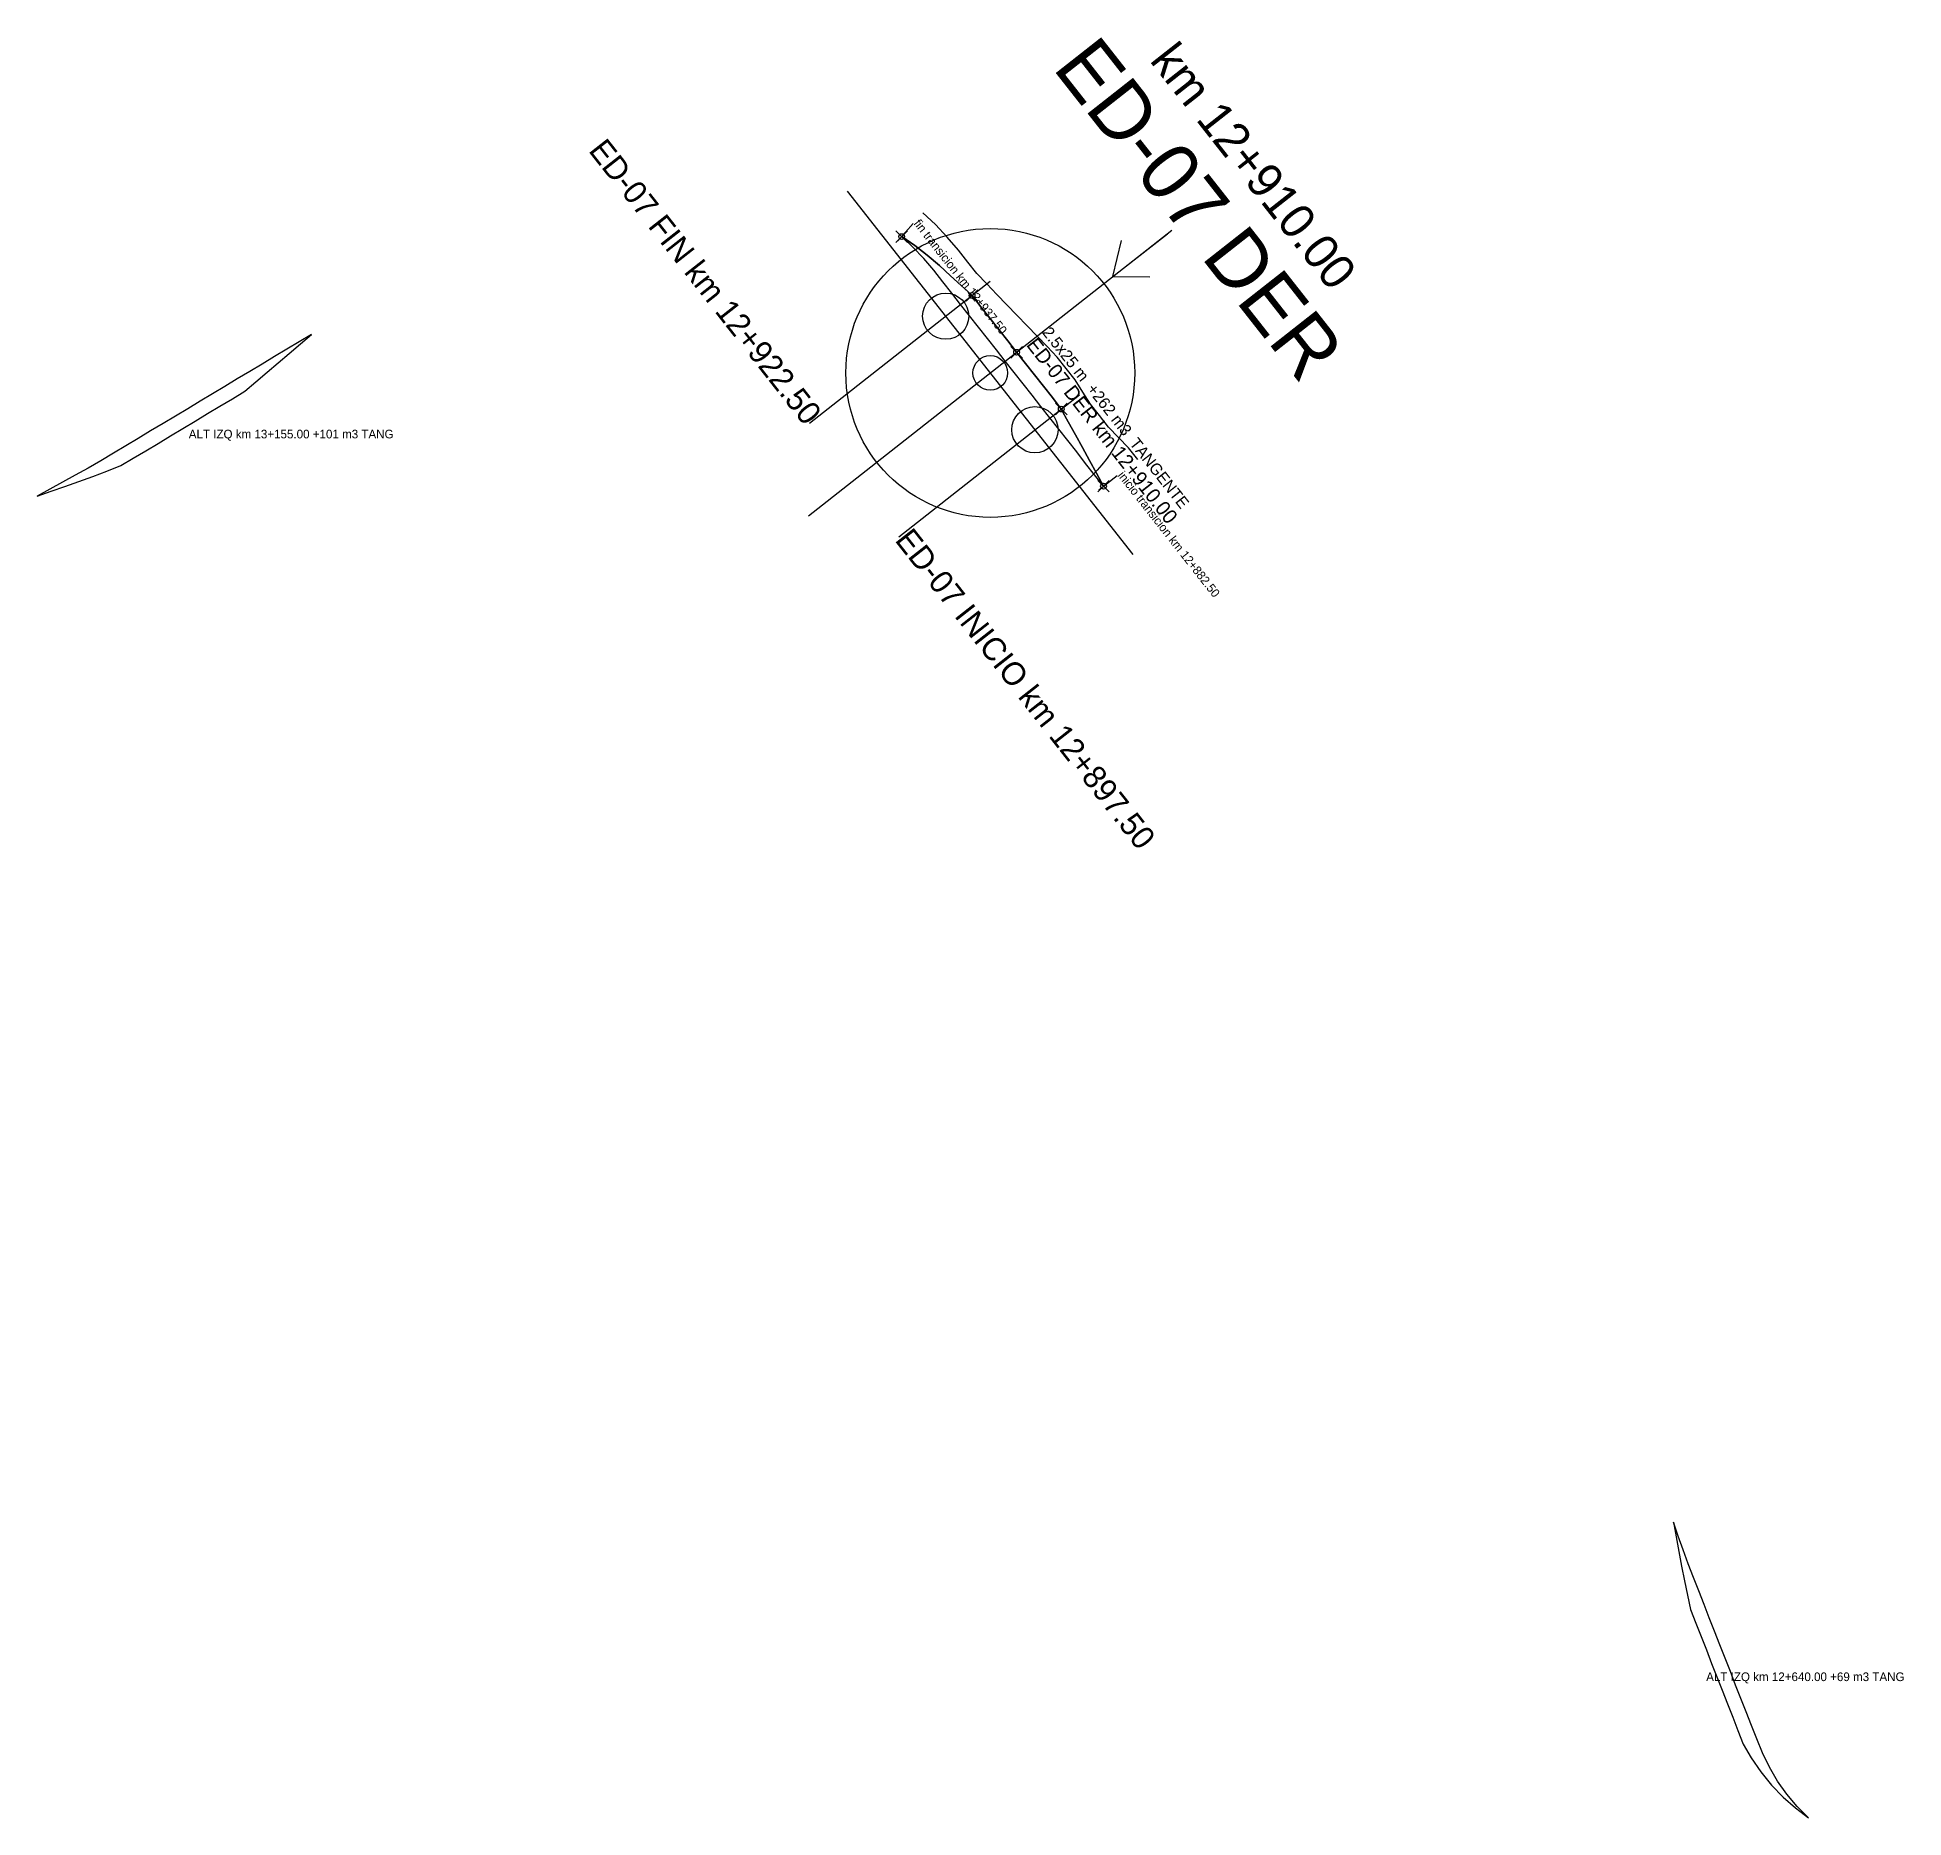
# Model space of a CAD drawing. Extents: x 598026 to 612634, y 9471396 to 9478667.
# Drawn here: x 606303.2 to 606626.2, y 9473082.8 to 9473391 of the extents above; entities that cross this region are included whole.
import ezdxf
from ezdxf.enums import TextEntityAlignment as Align

# ---------------------------------------------------------------- set-up
doc = ezdxf.new("R2010")
doc.units = 0
doc.header["$PDMODE"] = 35
doc.header["$PDSIZE"] = 1
for name, color, linetype in [('ENSANCHE_ALTERNATIVAS', 8, 'CONTINUOUS'), ('ENSANCHE_DER', 5, 'CONTINUOUS'), ('ENSANCHE_DER_BORDE_3D', 5, 'CONTINUOUS'), ('ENSANCHE_DER_MARCA', 5, 'CONTINUOUS'), ('ENSANCHE_DER_PUNTOS', 5, 'CONTINUOUS'), ('ENSANCHE_DER_TALUD', 5, 'CONTINUOUS'), ('ENSANCHE_DER_TEXTO', 5, 'CONTINUOUS')]:
    doc.layers.add(name, color=color, linetype=linetype)

msp = doc.modelspace()

# ---------------------------------------------------------------- texts
at = {"layer": 'ENSANCHE_ALTERNATIVAS'}
for s, p in [('ALT IZQ km 13+155.00 +101 m3 TANG', (606329.3709, 9473321.5925)), ('ALT IZQ km 12+640.00 +69 m3 TANG', (606592.0268, 9473106.4266))]:
    msp.add_text(s, height=1.5, dxfattribs=at).set_placement(p)
at = {"layer": 'ENSANCHE_DER_MARCA'}
for s, height, p in [('ED-07 DER', 10, (606500.3475, 9473358.2585)), ('km 12+910.00', 6, (606511.354, 9473366.9106))]:
    msp.add_text(s, height=height, rotation=-51.8296, dxfattribs=at).set_placement(p, align=Align.CENTER)
msp.add_text('ED-07 FIN km 12+922.50', height=4, rotation=-51.8296, dxfattribs=at).set_placement((606436.0178, 9473323.5895), align=Align.RIGHT)
msp.add_text('ED-07 INICIO km 12+897.50', height=4, rotation=-51.8296, dxfattribs=at).set_placement((606451.4679, 9473303.9351))
at = {"layer": 'ENSANCHE_DER_TEXTO'}
for s, height, p in [('fin transicion km 12+937.50', 1.5, (606454.7629, 9473358.7754)), ('2.5x25 m  +262 m3  TANGENTE', 2, (606476.9981, 9473339.9038)), ('ED-07 DER km 12+910.00', 2.5, (606474.2465, 9473337.7408)), ('inicio transicion km 12+882.50', 1.5, (606490.0851, 9473315.1635))]:
    msp.add_text(s, height=height, rotation=-51.8296, dxfattribs=at).set_placement(p)

# ---------------------------------------------------------------- linework, layer by layer
at = {"layer": 'ENSANCHE_ALTERNATIVAS'}
for points in [[(606350.6327, 9473339.6045), (606348.4893, 9473338.3178), (606346.3458, 9473337.0311), (606344.2024, 9473335.7444), (606342.0589, 9473334.4577), (606339.9155, 9473333.171), (606337.772, 9473331.8842), (606335.6286, 9473330.5975), (606333.4851, 9473329.3108), (606331.3417, 9473328.0241), (606329.1982, 9473326.7374), (606327.0548, 9473325.4507), (606324.9113, 9473324.164), (606322.7679, 9473322.8773), (606320.6244, 9473321.5905), (606318.481, 9473320.3038), (606316.3375, 9473319.0171), (606314.1536, 9473317.7225), (606311.9516, 9473316.4541), (606309.7339, 9473315.2132), (606307.5394, 9473314.0068), (606305.3485, 9473312.8026), (606303.1577, 9473311.5983), (606303.1577, 9473311.5983), (606305.5492, 9473312.4374), (606307.9408, 9473313.2765), (606310.3374, 9473314.1186), (606312.7744, 9473315.0047), (606315.2047, 9473315.9238), (606317.6243, 9473316.8737), (606319.7677, 9473318.1604), (606321.9112, 9473319.4471), (606324.0546, 9473320.7338), (606326.1981, 9473322.0205), (606328.3415, 9473323.3072), (606330.4849, 9473324.5939), (606332.6284, 9473325.8807), (606334.7718, 9473327.1674), (606336.9153, 9473328.4541), (606339.0587, 9473329.7408), (606340.9877, 9473331.3848), (606342.9167, 9473333.0287), (606344.8457, 9473334.6727), (606346.7747, 9473336.3166), (606348.7037, 9473337.9606), (606350.6327, 9473339.6045)], [(606609.7528, 9473082.7768), (606607.7894, 9473084.7367), (606605.996, 9473086.8532), (606604.3849, 9473089.1117), (606602.9675, 9473091.4965), (606601.7534, 9473093.9909), (606600.7737, 9473096.427), (606599.8624, 9473098.755), (606598.9511, 9473101.083), (606598.0398, 9473103.411), (606597.1285, 9473105.739), (606596.2172, 9473108.067), (606595.3059, 9473110.395), (606594.3946, 9473112.7229), (606593.4833, 9473115.0509), (606592.572, 9473117.3789), (606591.6607, 9473119.7069), (606590.7494, 9473122.0349), (606589.8363, 9473124.3682), (606588.9288, 9473126.7419), (606588.0511, 9473129.1268), (606587.2032, 9473131.5224), (606586.3854, 9473133.9284), (606586.3854, 9473133.9284), (606586.8096, 9473131.3858), (606587.2672, 9473128.8438), (606587.7584, 9473126.3029), (606588.2832, 9473123.7634), (606588.8094, 9473121.2755), (606589.3327, 9473118.7956), (606590.244, 9473116.4676), (606591.1553, 9473114.1396), (606592.0666, 9473111.8116), (606592.9779, 9473109.4836), (606593.8892, 9473107.1557), (606594.8005, 9473104.8277), (606595.7118, 9473102.4997), (606596.6231, 9473100.1717), (606597.5344, 9473097.8437), (606598.4457, 9473095.5157), (606599.8438, 9473093.158), (606601.5005, 9473090.7053), (606603.3379, 9473088.4288), (606605.3383, 9473086.3415), (606607.483, 9473084.4543), (606609.7528, 9473082.7768)]]:
    msp.add_lwpolyline(points, close=True, dxfattribs=at)
at = {"layer": 'ENSANCHE_DER'}
msp.add_lwpolyline([(606487.7154, 9473313.3238), (606486.1588, 9473315.3054), (606484.6138, 9473317.2709), (606483.0688, 9473319.2363), (606481.5238, 9473321.2017), (606479.9788, 9473323.1672), (606478.4337, 9473325.1326), (606476.8887, 9473327.0981), (606475.3437, 9473329.0635), (606473.7987, 9473331.0289), (606472.2537, 9473332.9944), (606470.7087, 9473334.9598), (606469.1637, 9473336.9253), (606467.6187, 9473338.8907), (606466.0737, 9473340.8561), (606464.5287, 9473342.8216), (606462.9837, 9473344.787), (606461.4387, 9473346.7525), (606459.8937, 9473348.7179), (606458.3211, 9473350.7127), (606456.5801, 9473352.7541), (606454.7284, 9473354.6957), (606452.7718, 9473356.5315), (606452.7718, 9473356.5315), (606455.0218, 9473354.9915), (606457.1989, 9473353.3122), (606459.2943, 9473351.4971), (606461.2039, 9473349.7479), (606463.0765, 9473348.04), (606464.9491, 9473346.332), (606466.4941, 9473344.3666), (606468.0391, 9473342.4011), (606469.5841, 9473340.4357), (606471.1291, 9473338.4703), (606472.6741, 9473336.5048), (606474.2192, 9473334.5394), (606475.7642, 9473332.5739), (606477.3092, 9473330.6085), (606478.8542, 9473328.6431), (606480.3992, 9473326.6776), (606481.6166, 9473324.4547), (606482.8341, 9473322.2317), (606484.0515, 9473320.0088), (606485.2689, 9473317.7859), (606486.4864, 9473315.5629), (606487.7154, 9473313.3238)], close=True, dxfattribs=at)
at = {"layer": 'ENSANCHE_DER_BORDE_3D'}
msp.add_polyline3d([(606487.7154, 9473313.3238, 650.0466), (606486.4864, 9473315.5629, 649.793), (606485.2689, 9473317.7859, 649.5405), (606484.0515, 9473320.0088, 649.2892), (606482.8341, 9473322.2317, 649.039), (606481.6166, 9473324.4547, 648.79), (606480.3992, 9473326.6776, 648.5422), (606478.8542, 9473328.6431, 648.3039), (606477.3092, 9473330.6085, 648.0662), (606475.7642, 9473332.5739, 647.8285), (606474.2192, 9473334.5394, 647.5908), (606472.6741, 9473336.5048, 647.3531), (606471.1291, 9473338.4703, 647.1154), (606469.5841, 9473340.4357, 646.8777), (606468.0391, 9473342.4011, 646.64), (606466.4941, 9473344.3666, 646.4023), (606464.9491, 9473346.332, 646.1646), (606463.0765, 9473348.04, 645.9352), (606461.2039, 9473349.7479, 645.7058), (606459.2943, 9473351.4971, 645.4765), (606457.1989, 9473353.3122, 645.2471), (606455.0218, 9473354.9915, 645.0177), (606452.7718, 9473356.5315, 644.7884)], dxfattribs=at)
at = {"layer": 'ENSANCHE_DER_MARCA'}
for p, q in [((606492.8344, 9473301.4734), (606443.3942, 9473364.3674)), ((606436.6673, 9473308.2003), (606499.5614, 9473357.6405)), ((606452.1081, 9473355.7835), (606454.7629, 9473358.7754)), ((606489.3411, 9473349.6065), (606498.7752, 9473357.0225)), ((606489.3411, 9473349.6065), (606490.7999, 9473355.8412)), ((606489.3411, 9473349.6065), (606495.744, 9473349.5518)), ((606436.804, 9473324.2075), (606468.0938, 9473348.804)), ((606452.2541, 9473304.5531), (606483.5439, 9473329.1496)), ((606486.9255, 9473312.7105), (606490.0851, 9473315.1635))]:
    msp.add_line(p, q, dxfattribs=at)
for centre, radius in [((606468.1143, 9473332.9204), 25), ((606460.3893, 9473342.7476), 4), ((606468.1143, 9473332.9204), 3), ((606475.8394, 9473323.0932), 4)]:
    msp.add_circle(centre, radius, dxfattribs=at)
at = {"layer": 'ENSANCHE_DER_PUNTOS'}
for p in [(606452.7718, 9473356.5315, 644.7884), (606464.9491, 9473346.332, 646.1646), (606472.6741, 9473336.5048, 647.3531), (606480.3992, 9473326.6776, 648.5422), (606487.7154, 9473313.3238, 650.0466)]:
    msp.add_point(p, dxfattribs=at)
at = {"layer": 'ENSANCHE_DER_TALUD'}
msp.add_lwpolyline([(606493.6396, 9473317.9232), (606492.0551, 9473319.9404), (606490.3135, 9473321.7514), (606488.572, 9473323.5623), (606487.027, 9473325.5278), (606485.482, 9473327.4932), (606484.1335, 9473329.6131), (606482.7851, 9473331.7331), (606481.24, 9473333.6985), (606479.695, 9473335.664), (606477.9535, 9473337.4749), (606476.2119, 9473339.2858), (606474.4704, 9473341.0968), (606472.7288, 9473342.9077), (606470.9873, 9473344.7187), (606469.2457, 9473346.5296), (606467.5042, 9473348.3405), (606465.7626, 9473350.1515), (606464.2176, 9473352.1169), (606462.6034, 9473354.164), (606460.6641, 9473356.4379), (606458.6016, 9473358.6006), (606456.4222, 9473360.6454)], dxfattribs=at)

msp.set_redraw_order([(e.dxf.handle, doc.entitydb.next_handle()) for e in msp.query("TEXT MTEXT ATTDEF DIMENSION ARC_DIMENSION")])  # texts and dimensions are drawn at this point

doc.saveas('drawing.dxf')
